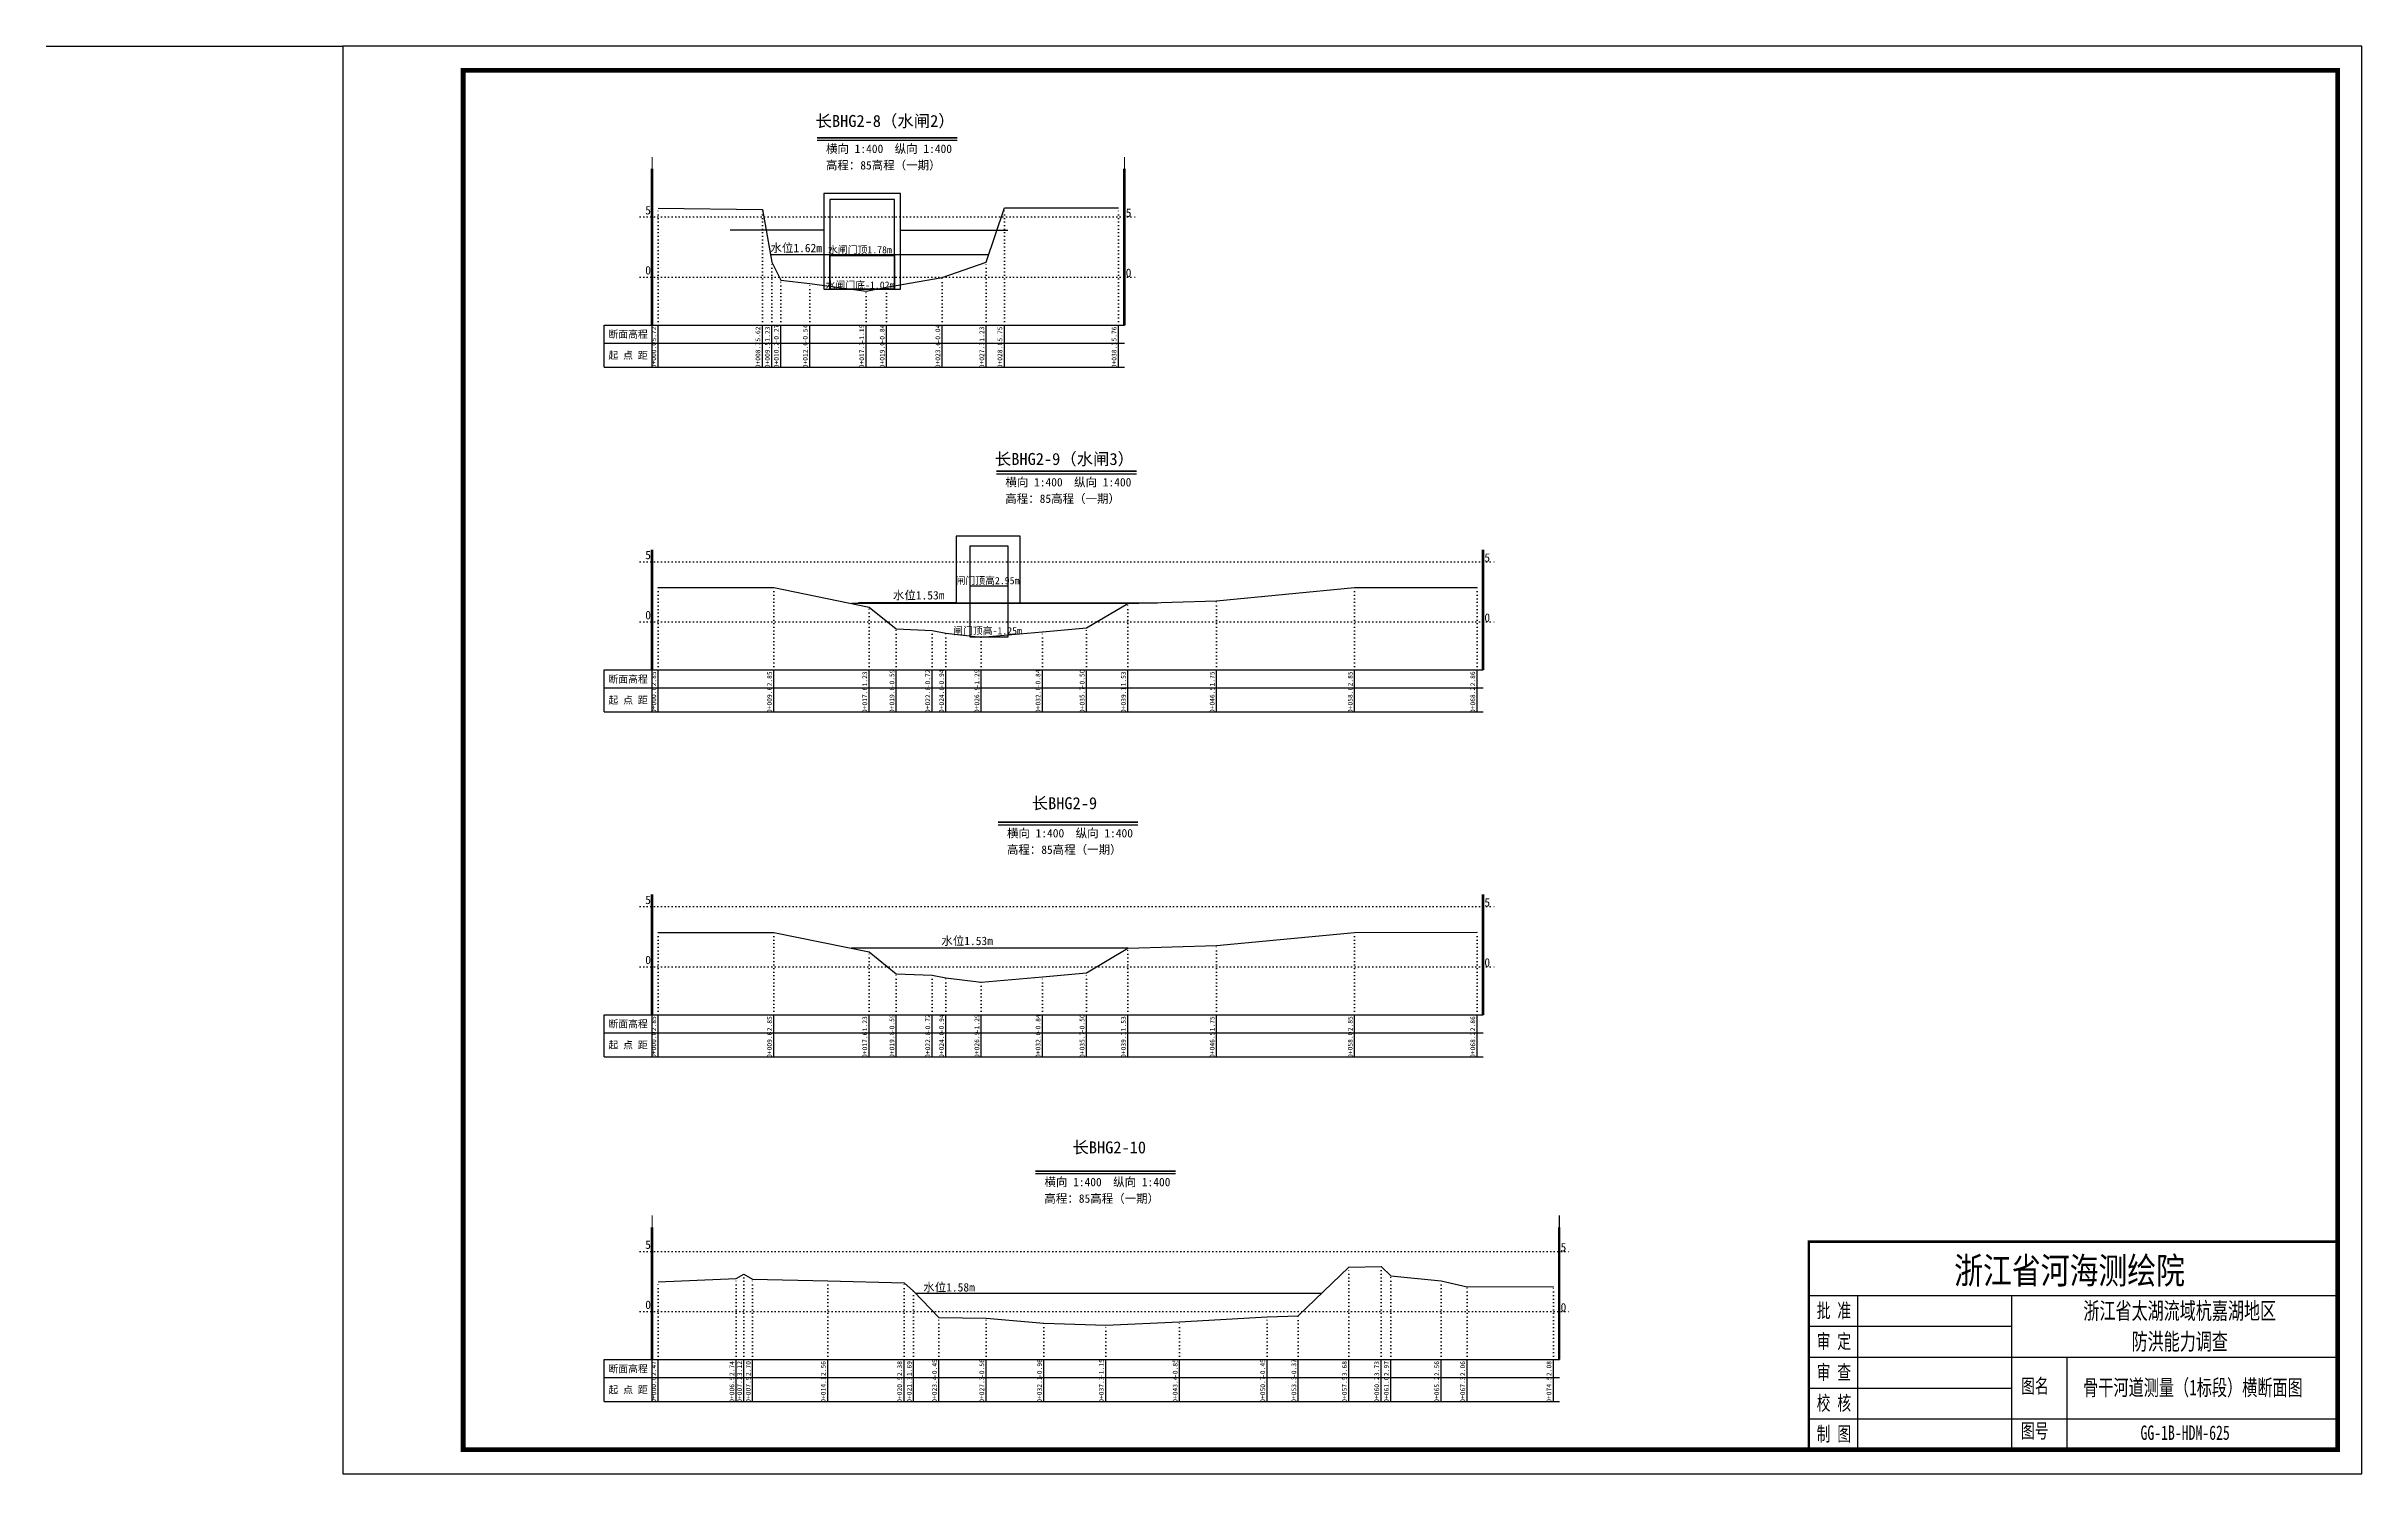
# Model space of a CAD drawing. Header units: millimetres. Extents: x 518104 to 523342, y 3371901 to 3372198.
# Drawn here: x 520451.2 to 520933, y 3371900.9 to 3372197.9 of the extents above; entities that cross this region are included whole.
import ezdxf
from ezdxf.enums import TextEntityAlignment as Align

# ---------------------------------------------------------------- set-up
doc = ezdxf.new("R2010")
doc.units = ezdxf.units.MM
doc.header["$LTSCALE"] = 0.4
doc.header["$MEASUREMENT"] = 0
doc.linetypes.add('X4', pattern=[1.6, 0, -1.6])
for name, color, linetype in [('DMX', 1, 'Continuous'), ('TEXT', 7, 'Continuous'), ('zdm1', 5, 'Continuous'), ('ZDMT5', 3, 'Continuous'), ('图框', 7, 'Continuous'), ('断面名称', 5, 'Continuous'), ('比例尺', 3, 'Continuous'), ('水位', 4, 'Continuous'), ('水闸', 7, 'Continuous')]:
    doc.layers.add(name, color=color, linetype=linetype)
doc.styles.add('HDM', font='仿宋_GB2312.ttf')
doc.styles.add('tk2', font='SimSun.ttf', dxfattribs={"width": 0.8})

msp = doc.modelspace()

# ---------------------------------------------------------------- linework, layer by layer
at = {"linetype": 'Continuous'}
msp.add_lwpolyline([(520451.24, 3372197.87), (520512.96, 3372197.87)], dxfattribs=at)
at = {"lineweight": 100, "const_width": 0.5}
msp.add_lwpolyline([(520927.96, 3371949.15), (520817.96, 3371949.15), (520817.96, 3371905.87), (520927.96, 3371905.87), (520927.96, 3371949.15)], dxfattribs=at)
at = {"layer": 'DMX', "linetype": 'Continuous', "flags": 128}
for points in [[(520578.54, 3372164.17), (520600.22, 3372163.92), (520602.19, 3372152.95), (520604.04, 3372149.2), (520604.04, 3372149.2), (520610.07, 3372148.52), (520621.82, 3372146.9), (520621.82, 3372146.9), (520626.07, 3372147.77), (520637.64, 3372149.77), (520637.64, 3372149.77), (520646.79, 3372152.95), (520650.57, 3372164.25), (520674.32, 3372164.27)], [(520578.54, 3372085.25), (520602.62, 3372085.25), (520622.44, 3372081.2), (520628.09, 3372076.65), (520635.54, 3372076.32), (520638.42, 3372075.77), (520645.77, 3372074.9), (520658.49, 3372076.02), (520667.67, 3372076.87), (520667.67, 3372076.87), (520676.27, 3372081.95), (520694.72, 3372082.5), (520723.44, 3372085.25), (520748.94, 3372085.27)], [(520578.54, 3372013.5), (520602.62, 3372013.5), (520622.44, 3372009.45), (520628.09, 3372004.9), (520635.54, 3372004.57), (520638.42, 3372004.02), (520645.77, 3372003.15), (520658.49, 3372004.27), (520667.67, 3372005.12), (520667.67, 3372005.12), (520676.27, 3372010.2), (520694.72, 3372010.75), (520723.44, 3372013.5), (520748.94, 3372013.52)], [(520578.54, 3371940.8), (520594.79, 3371941.47), (520596.39, 3371942.42), (520598.19, 3371941.37), (520613.82, 3371941.02), (520629.69, 3371940.57), (520631.69, 3371938.85), (520636.94, 3371933.4), (520636.94, 3371933.4), (520646.79, 3371933.22), (520658.79, 3371932.22), (520671.67, 3371931.75), (520671.67, 3371931.75), (520687.02, 3371932.5), (520705.24, 3371933.5), (520711.72, 3371933.7), (520711.72, 3371933.7), (520722.24, 3371943.82), (520728.97, 3371943.95), (520730.97, 3371942.05), (520741.44, 3371941.02), (520746.84, 3371939.77), (520764.79, 3371939.82)]]:
    msp.add_lwpolyline(points, dxfattribs=at)
at = {"layer": 'TEXT', "color": 0}
for p, q in [((520817.96, 3371937.95, 0), (520927.96, 3371937.95, 0)), ((520828.05, 3371937.95, 0), (520828.05, 3371912.29, 0)), ((520860.13, 3371937.95, 0), (520860.13, 3371912.29, 0)), ((520817.96, 3371931.54, 0), (520860.13, 3371931.54, 0)), ((520817.96, 3371925.12, 0), (520860.13, 3371925.12, 0)), ((520860.13, 3371925.12, 0), (520927.96, 3371925.12, 0)), ((520871.62, 3371925.12, 0), (520871.62, 3371905.87, 0)), ((520817.96, 3371918.7, 0), (520860.13, 3371918.7, 0)), ((520817.96, 3371912.29, 0), (520927.96, 3371912.29, 0)), ((520828.05, 3371912.29, 0), (520828.05, 3371905.87, 0)), ((520860.13, 3371912.29, 0), (520860.13, 3371905.87, 0))]:
    msp.add_line(p, q, dxfattribs=at)
at = {"layer": 'zdm1', "linetype": 'Continuous'}
for p, q in [((520577.17, 3372139.87), (520577.17, 3372172.37)), ((520577.42, 3372139.87), (520577.42, 3372172.37)), ((520675.44, 3372139.87), (520675.44, 3372172.37)), ((520675.69, 3372139.87), (520675.69, 3372172.37)), ((520567.29, 3372139.87), (520578.54, 3372139.87)), ((520567.29, 3372131.12), (520567.29, 3372139.87)), ((520567.29, 3372136.12), (520675.57, 3372136.12)), ((520577.29, 3372131.12), (520577.29, 3372139.87)), ((520578.54, 3372139.87), (520675.57, 3372139.87)), ((520567.29, 3372131.12), (520675.57, 3372131.12)), ((520577.17, 3372068.12), (520577.17, 3372093.12)), ((520577.42, 3372068.12), (520577.42, 3372093.12)), ((520750.07, 3372068.12), (520750.07, 3372093.12)), ((520750.32, 3372068.12), (520750.32, 3372093.12)), ((520567.29, 3372068.12), (520578.54, 3372068.12)), ((520567.29, 3372059.37), (520567.29, 3372068.12)), ((520577.29, 3372059.37), (520577.29, 3372068.12)), ((520578.54, 3372068.12), (520750.19, 3372068.12)), ((520567.29, 3372064.37), (520750.19, 3372064.37)), ((520567.29, 3372059.37), (520750.19, 3372059.37)), ((520577.17, 3371996.37), (520577.17, 3372021.37)), ((520577.42, 3371996.37), (520577.42, 3372021.37)), ((520750.07, 3371996.37), (520750.07, 3372021.37)), ((520750.32, 3371996.37), (520750.32, 3372021.37)), ((520567.29, 3371987.62), (520567.29, 3371996.37)), ((520567.29, 3371996.37), (520578.54, 3371996.37)), ((520577.29, 3371987.62), (520577.29, 3371996.37)), ((520578.54, 3371996.37), (520750.19, 3371996.37)), ((520567.29, 3371992.62), (520750.19, 3371992.62)), ((520567.29, 3371987.62), (520645.47, 3371987.62)), ((520567.29, 3371987.62), (520750.19, 3371987.62)), ((520577.17, 3371924.62), (520577.17, 3371952.12)), ((520577.42, 3371924.62), (520577.42, 3371952.12)), ((520765.92, 3371924.62), (520765.92, 3371952.12)), ((520766.17, 3371924.62), (520766.17, 3371952.12)), ((520567.29, 3371915.87), (520567.29, 3371924.62)), ((520567.29, 3371924.62), (520578.54, 3371924.62)), ((520577.29, 3371915.87), (520577.29, 3371924.62)), ((520578.54, 3371924.62), (520766.04, 3371924.62)), ((520567.29, 3371920.87), (520766.04, 3371920.87)), ((520567.29, 3371915.87), (520650.94, 3371915.87)), ((520567.29, 3371915.87), (520766.04, 3371915.87))]:
    msp.add_line(p, q, dxfattribs=at)
at = {"layer": 'zdm1', "linetype": 'X4'}
for p, q in [((520574.79, 3372162.37), (520678.07, 3372162.37)), ((520574.79, 3372149.87), (520678.07, 3372149.87)), ((520574.79, 3372090.62), (520752.69, 3372090.62)), ((520574.79, 3372078.12), (520752.69, 3372078.12)), ((520574.79, 3372018.87), (520752.69, 3372018.87)), ((520574.79, 3372006.37), (520752.69, 3372006.37)), ((520574.79, 3371947.12), (520768.54, 3371947.12)), ((520574.79, 3371934.62), (520768.54, 3371934.62))]:
    msp.add_line(p, q, dxfattribs=at)
at = {"layer": 'zdm1', "linetype": 'Continuous', "flags": 128}
for points in [[(520577.29, 3372172.37, 0.25, 0.25, 0), (520577.29, 3372174.87, 0.25, 0.25, 0)], [(520675.57, 3372172.37, 0.25, 0.25, 0), (520675.57, 3372174.87, 0.25, 0.25, 0)], [(520577.29, 3372167.37, 0.25, 0.25, 0), (520577.29, 3372169.87, 0.25, 0.25, 0)], [(520675.57, 3372167.37, 0.25, 0.25, 0), (520675.57, 3372169.87, 0.25, 0.25, 0)], [(520577.29, 3372162.37, 0.25, 0.25, 0), (520577.29, 3372164.87, 0.25, 0.25, 0)], [(520675.57, 3372162.37, 0.25, 0.25, 0), (520675.57, 3372164.87, 0.25, 0.25, 0)], [(520577.29, 3372157.37, 0.25, 0.25, 0), (520577.29, 3372159.87, 0.25, 0.25, 0)], [(520675.57, 3372157.37, 0.25, 0.25, 0), (520675.57, 3372159.87, 0.25, 0.25, 0)], [(520577.29, 3372152.37, 0.25, 0.25, 0), (520577.29, 3372154.87, 0.25, 0.25, 0)], [(520675.57, 3372152.37, 0.25, 0.25, 0), (520675.57, 3372154.87, 0.25, 0.25, 0)], [(520577.29, 3372147.37, 0.25, 0.25, 0), (520577.29, 3372149.87, 0.25, 0.25, 0)], [(520675.57, 3372147.37, 0.25, 0.25, 0), (520675.57, 3372149.87, 0.25, 0.25, 0)], [(520577.29, 3372142.37, 0.25, 0.25, 0), (520577.29, 3372144.87, 0.25, 0.25, 0)], [(520675.57, 3372142.37, 0.25, 0.25, 0), (520675.57, 3372144.87, 0.25, 0.25, 0)], [(520577.29, 3372090.62, 0.25, 0.25, 0), (520577.29, 3372093.12, 0.25, 0.25, 0)], [(520750.19, 3372090.62, 0.25, 0.25, 0), (520750.19, 3372093.12, 0.25, 0.25, 0)], [(520577.29, 3372085.62, 0.25, 0.25, 0), (520577.29, 3372088.12, 0.25, 0.25, 0)], [(520750.19, 3372085.62, 0.25, 0.25, 0), (520750.19, 3372088.12, 0.25, 0.25, 0)], [(520577.29, 3372080.62, 0.25, 0.25, 0), (520577.29, 3372083.12, 0.25, 0.25, 0)], [(520750.19, 3372080.62, 0.25, 0.25, 0), (520750.19, 3372083.12, 0.25, 0.25, 0)], [(520577.29, 3372075.62, 0.25, 0.25, 0), (520577.29, 3372078.12, 0.25, 0.25, 0)], [(520750.19, 3372075.62, 0.25, 0.25, 0), (520750.19, 3372078.12, 0.25, 0.25, 0)], [(520577.29, 3372070.62, 0.25, 0.25, 0), (520577.29, 3372073.12, 0.25, 0.25, 0)], [(520750.19, 3372070.62, 0.25, 0.25, 0), (520750.19, 3372073.12, 0.25, 0.25, 0)], [(520577.29, 3372018.87, 0.25, 0.25, 0), (520577.29, 3372021.37, 0.25, 0.25, 0)], [(520750.19, 3372018.87, 0.25, 0.25, 0), (520750.19, 3372021.37, 0.25, 0.25, 0)], [(520577.29, 3372013.87, 0.25, 0.25, 0), (520577.29, 3372016.37, 0.25, 0.25, 0)], [(520750.19, 3372013.87, 0.25, 0.25, 0), (520750.19, 3372016.37, 0.25, 0.25, 0)], [(520577.29, 3372008.87, 0.25, 0.25, 0), (520577.29, 3372011.37, 0.25, 0.25, 0)], [(520750.19, 3372008.87, 0.25, 0.25, 0), (520750.19, 3372011.37, 0.25, 0.25, 0)], [(520577.29, 3372003.87, 0.25, 0.25, 0), (520577.29, 3372006.37, 0.25, 0.25, 0)], [(520750.19, 3372003.87, 0.25, 0.25, 0), (520750.19, 3372006.37, 0.25, 0.25, 0)], [(520577.29, 3371998.87, 0.25, 0.25, 0), (520577.29, 3372001.37, 0.25, 0.25, 0)], [(520750.19, 3371998.87, 0.25, 0.25, 0), (520750.19, 3372001.37, 0.25, 0.25, 0)], [(520577.29, 3371952.12, 0.25, 0.25, 0), (520577.29, 3371954.62, 0.25, 0.25, 0)], [(520766.04, 3371952.12, 0.25, 0.25, 0), (520766.04, 3371954.62, 0.25, 0.25, 0)], [(520577.29, 3371947.12, 0.25, 0.25, 0), (520577.29, 3371949.62, 0.25, 0.25, 0)], [(520766.04, 3371947.12, 0.25, 0.25, 0), (520766.04, 3371949.62, 0.25, 0.25, 0)], [(520577.29, 3371942.12, 0.25, 0.25, 0), (520577.29, 3371944.62, 0.25, 0.25, 0)], [(520766.04, 3371942.12, 0.25, 0.25, 0), (520766.04, 3371944.62, 0.25, 0.25, 0)], [(520577.29, 3371937.12, 0.25, 0.25, 0), (520577.29, 3371939.62, 0.25, 0.25, 0)], [(520766.04, 3371937.12, 0.25, 0.25, 0), (520766.04, 3371939.62, 0.25, 0.25, 0)], [(520577.29, 3371932.12, 0.25, 0.25, 0), (520577.29, 3371934.62, 0.25, 0.25, 0)], [(520766.04, 3371932.12, 0.25, 0.25, 0), (520766.04, 3371934.62, 0.25, 0.25, 0)], [(520577.29, 3371927.12, 0.25, 0.25, 0), (520577.29, 3371929.62, 0.25, 0.25, 0)], [(520766.04, 3371927.12, 0.25, 0.25, 0), (520766.04, 3371929.62, 0.25, 0.25, 0)]]:
    msp.add_lwpolyline(points, format="xyseb", dxfattribs=at)
at = {"layer": 'ZDMT5', "linetype": 'X4'}
for p, q in [((520578.54, 3372139.87), (520578.54, 3372164.17)), ((520650.57, 3372139.87), (520650.57, 3372164.25)), ((520674.32, 3372139.87), (520674.32, 3372164.27)), ((520600.22, 3372139.87), (520600.22, 3372163.92)), ((520602.19, 3372139.87), (520602.19, 3372152.95)), ((520637.64, 3372139.87), (520637.64, 3372149.77)), ((520637.64, 3372139.87), (520637.64, 3372149.77)), ((520646.79, 3372139.87), (520646.79, 3372152.95)), ((520604.04, 3372139.87), (520604.04, 3372149.2)), ((520604.04, 3372139.87), (520604.04, 3372149.2)), ((520610.07, 3372139.87), (520610.07, 3372148.52)), ((520621.82, 3372139.87), (520621.82, 3372146.9)), ((520621.82, 3372139.87), (520621.82, 3372146.9)), ((520626.07, 3372139.87), (520626.07, 3372147.77)), ((520578.54, 3372068.12), (520578.54, 3372085.25)), ((520602.62, 3372068.12), (520602.62, 3372085.25)), ((520694.72, 3372068.12), (520694.72, 3372082.5)), ((520723.44, 3372068.12), (520723.44, 3372085.25)), ((520748.94, 3372068.12), (520748.94, 3372085.27)), ((520622.44, 3372068.12), (520622.44, 3372081.2)), ((520676.27, 3372068.12), (520676.27, 3372081.95)), ((520628.09, 3372068.12), (520628.09, 3372076.65)), ((520635.54, 3372068.12), (520635.54, 3372076.32)), ((520638.42, 3372068.12), (520638.42, 3372075.77)), ((520645.77, 3372068.12), (520645.77, 3372074.9)), ((520658.49, 3372068.12), (520658.49, 3372076.02)), ((520667.67, 3372068.12), (520667.67, 3372076.87)), ((520667.67, 3372068.12), (520667.67, 3372076.87)), ((520578.54, 3371996.37), (520578.54, 3372013.5)), ((520602.62, 3371996.37), (520602.62, 3372013.5)), ((520676.27, 3371996.37), (520676.27, 3372010.2)), ((520694.72, 3371996.37), (520694.72, 3372010.75)), ((520723.44, 3371996.37), (520723.44, 3372013.5)), ((520748.94, 3371996.37), (520748.94, 3372013.52)), ((520622.44, 3371996.37), (520622.44, 3372009.45)), ((520667.67, 3371996.37), (520667.67, 3372005.12)), ((520667.67, 3371996.37), (520667.67, 3372005.12)), ((520628.09, 3371996.37), (520628.09, 3372004.9)), ((520635.54, 3371996.37), (520635.54, 3372004.57)), ((520638.42, 3371996.37), (520638.42, 3372004.02)), ((520645.77, 3371996.37), (520645.77, 3372003.15)), ((520658.49, 3371996.37), (520658.49, 3372004.27)), ((520596.39, 3371924.62), (520596.39, 3371942.42)), ((520722.24, 3371924.62), (520722.24, 3371943.82)), ((520728.97, 3371924.62), (520728.97, 3371943.95)), ((520578.54, 3371924.62), (520578.54, 3371940.8)), ((520594.79, 3371924.62), (520594.79, 3371941.47)), ((520598.19, 3371924.62), (520598.19, 3371941.37)), ((520613.82, 3371924.62), (520613.82, 3371941.02)), ((520629.69, 3371924.62), (520629.69, 3371940.57)), ((520631.69, 3371924.62), (520631.69, 3371938.85)), ((520730.97, 3371924.62), (520730.97, 3371942.05)), ((520741.44, 3371924.62), (520741.44, 3371941.02)), ((520746.84, 3371924.62), (520746.84, 3371939.77)), ((520764.79, 3371924.62), (520764.79, 3371939.82)), ((520636.94, 3371924.62), (520636.94, 3371933.4)), ((520636.94, 3371924.62), (520636.94, 3371933.4)), ((520646.79, 3371924.62), (520646.79, 3371933.22)), ((520705.24, 3371924.62), (520705.24, 3371933.5)), ((520711.72, 3371924.62), (520711.72, 3371933.7)), ((520711.72, 3371924.62), (520711.72, 3371933.7)), ((520658.79, 3371924.62), (520658.79, 3371932.22)), ((520671.67, 3371924.62), (520671.67, 3371931.75)), ((520671.67, 3371924.62), (520671.67, 3371931.75)), ((520687.02, 3371924.62), (520687.02, 3371932.5))]:
    msp.add_line(p, q, dxfattribs=at)
at = {"layer": 'ZDMT5', "linetype": 'Continuous'}
for p, q in [((520578.54, 3372131.12), (520578.54, 3372139.87)), ((520600.22, 3372131.12), (520600.22, 3372139.87)), ((520602.19, 3372131.12), (520602.19, 3372139.87)), ((520604.04, 3372131.12), (520604.04, 3372139.87)), ((520610.07, 3372131.12), (520610.07, 3372139.87)), ((520621.82, 3372131.12), (520621.82, 3372139.87)), ((520626.07, 3372131.12), (520626.07, 3372139.87)), ((520637.64, 3372131.12), (520637.64, 3372139.87)), ((520646.79, 3372131.12), (520646.79, 3372139.87)), ((520650.57, 3372131.12), (520650.57, 3372139.87)), ((520674.32, 3372131.12), (520674.32, 3372139.87)), ((520578.54, 3372059.37), (520578.54, 3372068.12)), ((520602.62, 3372059.37), (520602.62, 3372068.12)), ((520622.44, 3372059.37), (520622.44, 3372068.12)), ((520628.09, 3372059.37), (520628.09, 3372068.12)), ((520635.54, 3372059.37), (520635.54, 3372068.12)), ((520638.42, 3372059.37), (520638.42, 3372068.12)), ((520645.77, 3372059.37), (520645.77, 3372068.12)), ((520658.49, 3372059.37), (520658.49, 3372068.12)), ((520667.67, 3372059.37), (520667.67, 3372068.12)), ((520676.27, 3372059.37), (520676.27, 3372068.12)), ((520694.72, 3372059.37), (520694.72, 3372068.12)), ((520723.44, 3372059.37), (520723.44, 3372068.12)), ((520748.94, 3372059.37), (520748.94, 3372068.12)), ((520578.54, 3371987.62), (520578.54, 3371996.37)), ((520602.62, 3371987.62), (520602.62, 3371996.37)), ((520622.44, 3371987.62), (520622.44, 3371996.37)), ((520628.09, 3371987.62), (520628.09, 3371996.37)), ((520635.54, 3371987.62), (520635.54, 3371996.37)), ((520638.42, 3371987.62), (520638.42, 3371996.37)), ((520645.77, 3371987.62), (520645.77, 3371996.37)), ((520658.49, 3371987.62), (520658.49, 3371996.37)), ((520667.67, 3371987.62), (520667.67, 3371996.37)), ((520676.27, 3371987.62), (520676.27, 3371996.37)), ((520694.72, 3371987.62), (520694.72, 3371996.37)), ((520723.44, 3371987.62), (520723.44, 3371996.37)), ((520748.94, 3371987.62), (520748.94, 3371996.37)), ((520578.54, 3371915.87), (520578.54, 3371924.62)), ((520594.79, 3371915.87), (520594.79, 3371924.62)), ((520596.39, 3371915.87), (520596.39, 3371924.62)), ((520598.19, 3371915.87), (520598.19, 3371924.62)), ((520613.82, 3371915.87), (520613.82, 3371924.62)), ((520629.69, 3371915.87), (520629.69, 3371924.62)), ((520631.69, 3371915.87), (520631.69, 3371924.62)), ((520636.94, 3371915.87), (520636.94, 3371924.62)), ((520646.79, 3371915.87), (520646.79, 3371924.62)), ((520658.79, 3371915.87), (520658.79, 3371924.62)), ((520671.67, 3371915.87), (520671.67, 3371924.62)), ((520687.02, 3371915.87), (520687.02, 3371924.62)), ((520705.24, 3371915.87), (520705.24, 3371924.62)), ((520711.72, 3371915.87), (520711.72, 3371924.62)), ((520722.24, 3371915.87), (520722.24, 3371924.62)), ((520728.97, 3371915.87), (520728.97, 3371924.62)), ((520730.97, 3371915.87), (520730.97, 3371924.62)), ((520741.44, 3371915.87), (520741.44, 3371924.62)), ((520746.84, 3371915.87), (520746.84, 3371924.62)), ((520764.79, 3371915.87), (520764.79, 3371924.62))]:
    msp.add_line(p, q, dxfattribs=at)
at = {"layer": '图框', "flags": 128}
msp.add_lwpolyline([(520512.96, 3371900.87), (520932.96, 3371900.87), (520932.96, 3372197.87), (520512.96, 3372197.87)], close=True, dxfattribs=at)
at = {"layer": '图框', "const_width": 1, "flags": 128}
msp.add_lwpolyline([(520537.96, 3371905.87), (520927.96, 3371905.87), (520927.96, 3372192.87), (520537.96, 3372192.87)], close=True, dxfattribs=at)
at = {"layer": '比例尺', "color": 3, "linetype": 'Continuous', "lineweight": 40}
for p, q in [((520611.6, 3372178.82), (520640.72, 3372178.82)), ((520648.92, 3372109.44), (520678.04, 3372109.44)), ((520649.25, 3372036.41), (520678.37, 3372036.41)), ((520657.05, 3371963.83), (520686.18, 3371963.83))]:
    msp.add_line(p, q, dxfattribs=at)
at = {"layer": '比例尺', "color": 3, "linetype": 'Continuous'}
for p, q in [((520611.6, 3372178.32), (520640.72, 3372178.32)), ((520648.92, 3372108.94), (520678.04, 3372108.94)), ((520649.25, 3372035.91), (520678.37, 3372035.91)), ((520657.05, 3371963.33), (520686.18, 3371963.33))]:
    msp.add_line(p, q, dxfattribs=at)
at = {"layer": '水位', "color": 6, "linetype": 'Continuous', "flags": 128}
for points in [[(520601.9, 3372154.55), (520647.33, 3372154.55)], [(520676.27, 3372081.95), (520618.77, 3372081.95)], [(520676.27, 3372010.2), (520618.77, 3372010.2)], [(520716.54, 3371938.34), (520632.18, 3371938.34)]]:
    msp.add_lwpolyline(points, dxfattribs=at)
at = {"layer": '水闸', "linetype": 'Continuous', "flags": 128}
for points in [[(520628.98, 3372147.32), (520628.98, 3372167.25), (520612.98, 3372167.25), (520612.98, 3372147.32)], [(520614.23, 3372154.32), (520627.73, 3372154.32), (520627.73, 3372147.32), (520614.23, 3372147.32)], [(520651.38, 3372082.09), (520653.88, 3372082.09), (520653.88, 3372095.94), (520640.55, 3372095.94), (520640.55, 3372082.09), (520643.38, 3372082.09)], [(520651.38, 3372075.02), (520651.38, 3372085.52), (520643.38, 3372085.52), (520643.38, 3372075.02)]]:
    msp.add_lwpolyline(points, close=True, dxfattribs=at)
for points in [[(520627.73, 3372147.32), (520627.73, 3372166), (520614.23, 3372166), (520614.23, 3372147.32)], [(520612.98, 3372159.61), (520593.55, 3372159.61)], [(520628.98, 3372159.61), (520651.32, 3372159.61)], [(520651.38, 3372082.09), (520651.38, 3372093.85), (520643.38, 3372093.85), (520643.38, 3372082.09)], [(520640.55, 3372082.09), (520620.21, 3372082.09)], [(520653.88, 3372082.09), (520682.46, 3372082.09)]]:
    msp.add_lwpolyline(points, dxfattribs=at)

# ---------------------------------------------------------------- texts
at = {"layer": 'TEXT', "color": 7, "ltscale": 8, "style": 'tk2'}
for tag, p, s, height, width in [('浙江省河海测绘院', (520848.18, 3371940.39, 0), '（单位名称）', 5.5, 0.8), ('批 准', (520819.58, 3371933.32, 0), '批准', 3, 0.7), ('审 定', (520819.58, 3371926.91, 0), '审定', 3, 0.7), ('审 查', (520819.58, 3371920.49, 0), '审 查', 3, 0.7), ('图名', (520862.12, 3371917.62, 0), '审查', 3, 0.7), ('校 核', (520819.58, 3371914.07, 0), '校 核', 3, 0.7), ('制 图', (520819.58, 3371907.66, 0), '制 图', 3, 0.7), ('图号', (520862.07, 3371908.29, 0), '图号', 3, 0.7)]:
    msp.add_attdef(tag, p, s, height=height, dxfattribs=dict(at, width=width))
at = {"layer": 'TEXT', "color": 0, "style": 'tk2', "width": 0.7}
for tag, text, height, p in [('浙江省太湖流域杭嘉湖地区', '浙江省太湖流域杭嘉湖地区', 3.5, (520895.11, 3371934.77, -206.67)), ('防洪能力调查', '防洪能力调查', 3.5, (520895.11, 3371928.38, -206.67)), ('骨干河道测量（1标段）横断面图', '骨干河道测量（1标段）横断面图', 3.3, (520897.86, 3371918.8, -206.67)), ('GG-1B-HDM-625', 'GG-1B-HDM-001', 3, (520896.23, 3371909.4, -206.67))]:
    msp.add_attdef(tag, text=text, height=height, dxfattribs=at).set_placement(p, align=Align.MIDDLE_CENTER)
at = {"layer": 'zdm1', "linetype": 'Continuous', "style": 'HDM'}
for s, p in [('5', (520577.04, 3372162.37)), ('0', (520577.04, 3372149.87)), ('5', (520577.04, 3372090.62)), ('0', (520577.04, 3372078.12)), ('5', (520577.04, 3372018.87)), ('0', (520577.04, 3372006.37)), ('5', (520577.04, 3371947.12)), ('0', (520577.04, 3371934.62))]:
    msp.add_text(s, height=1.75, dxfattribs=at).set_placement(p, align=Align.BOTTOM_RIGHT)
for s, p in [('5', (520675.82, 3372162.37)), ('0', (520675.82, 3372149.87)), ('5', (520750.44, 3372090.62)), ('0', (520750.44, 3372078.12)), ('5', (520750.44, 3372018.87)), ('0', (520750.44, 3372006.37)), ('5', (520766.29, 3371947.12)), ('0', (520766.29, 3371934.62))]:
    msp.add_text(s, height=1.75, dxfattribs=at).set_placement(p)
for s, p in [('断面高程', (520572.29, 3372138)), ('起 点 距', (520572.29, 3372133.62)), ('起 点 距', (520572.29, 3372061.87)), ('断面高程', (520572.29, 3372066.25)), ('断面高程', (520572.29, 3371994.5)), ('起 点 距', (520572.29, 3371990.12)), ('断面高程', (520572.29, 3371922.75)), ('起 点 距', (520572.29, 3371918.37))]:
    msp.add_text(s, height=1.5, dxfattribs=at).set_placement(p, align=Align.MIDDLE)
at = {"layer": 'ZDMT5', "linetype": 'Continuous', "style": 'HDM'}
for s, p in [('5.72', (520578.42, 3372138)), ('0+000.0', (520578.42, 3372133.62)), ('5.62', (520600.09, 3372138)), ('0+008.7', (520600.09, 3372133.62)), ('1.23', (520602.07, 3372138)), ('0+009.5', (520602.07, 3372133.62)), ('-0.27', (520603.92, 3372138)), ('0+010.2', (520603.92, 3372133.62)), ('-0.54', (520609.94, 3372138)), ('0+012.6', (520609.94, 3372133.62)), ('-1.19', (520621.69, 3372138)), ('0+017.3', (520621.69, 3372133.62)), ('-0.84', (520625.94, 3372138)), ('0+019.0', (520625.94, 3372133.62)), ('-0.04', (520637.52, 3372138)), ('0+023.6', (520637.52, 3372133.62)), ('1.23', (520646.67, 3372138)), ('0+027.3', (520646.67, 3372133.62)), ('0+028.8', (520650.44, 3372133.62)), ('5.75', (520650.44, 3372138)), ('5.76', (520674.19, 3372138)), ('0+038.3', (520674.19, 3372133.62)), ('-0.59', (520627.97, 3372066.25)), ('-0.72', (520635.42, 3372066.25)), ('-0.94', (520638.29, 3372066.25)), ('-1.29', (520645.64, 3372066.25)), ('-0.84', (520658.37, 3372066.25)), ('-0.50', (520667.54, 3372066.25)), ('2.85', (520578.42, 3372066.25)), ('0+000.0', (520578.42, 3372061.87)), ('2.85', (520602.49, 3372066.25)), ('0+009.6', (520602.49, 3372061.87)), ('1.23', (520622.32, 3372066.25)), ('0+017.6', (520622.32, 3372061.87)), ('0+019.8', (520627.97, 3372061.87)), ('0+022.8', (520635.42, 3372061.87)), ('0+024.0', (520638.29, 3372061.87)), ('0+026.9', (520645.64, 3372061.87)), ('0+032.0', (520658.37, 3372061.87)), ('0+035.7', (520667.54, 3372061.87)), ('1.53', (520676.14, 3372066.25)), ('0+039.1', (520676.14, 3372061.87)), ('0+046.5', (520694.59, 3372061.87)), ('1.75', (520694.59, 3372066.25)), ('2.85', (520723.32, 3372066.25)), ('0+058.0', (520723.32, 3372061.87)), ('2.86', (520748.82, 3372066.25)), ('0+068.2', (520748.82, 3372061.87)), ('2.85', (520578.42, 3371994.5)), ('2.85', (520602.49, 3371994.5)), ('1.23', (520622.32, 3371994.5)), ('-0.59', (520627.97, 3371994.5)), ('-0.72', (520635.42, 3371994.5)), ('-0.94', (520638.29, 3371994.5)), ('-1.29', (520645.64, 3371994.5)), ('-0.84', (520658.37, 3371994.5)), ('-0.50', (520667.54, 3371994.5)), ('1.53', (520676.14, 3371994.5)), ('1.75', (520694.59, 3371994.5)), ('2.85', (520723.32, 3371994.5)), ('2.86', (520748.82, 3371994.5)), ('0+000.0', (520578.42, 3371990.12)), ('0+009.6', (520602.49, 3371990.12)), ('0+017.6', (520622.32, 3371990.12)), ('0+019.8', (520627.97, 3371990.12)), ('0+022.8', (520635.42, 3371990.12)), ('0+024.0', (520638.29, 3371990.12)), ('0+026.9', (520645.64, 3371990.12)), ('0+032.0', (520658.37, 3371990.12)), ('0+035.7', (520667.54, 3371990.12)), ('0+039.1', (520676.14, 3371990.12)), ('0+046.5', (520694.59, 3371990.12)), ('0+058.0', (520723.32, 3371990.12)), ('0+068.2', (520748.82, 3371990.12)), ('2.47', (520578.42, 3371922.75)), ('2.74', (520594.67, 3371922.75)), ('3.12', (520596.27, 3371922.75)), ('2.70', (520598.07, 3371922.75)), ('2.56', (520613.69, 3371922.75)), ('2.38', (520629.57, 3371922.75)), ('1.69', (520631.57, 3371922.75)), ('-0.49', (520636.82, 3371922.75)), ('-0.56', (520646.67, 3371922.75)), ('-0.96', (520658.67, 3371922.75)), ('-1.15', (520671.54, 3371922.75)), ('-0.85', (520686.89, 3371922.75)), ('-0.45', (520705.12, 3371922.75)), ('-0.37', (520711.59, 3371922.75)), ('3.68', (520722.12, 3371922.75)), ('3.73', (520728.84, 3371922.75)), ('2.97', (520730.84, 3371922.75)), ('2.56', (520741.32, 3371922.75)), ('2.06', (520746.72, 3371922.75)), ('2.08', (520764.67, 3371922.75)), ('0+000.0', (520578.42, 3371918.37)), ('0+006.5', (520594.67, 3371918.37)), ('0+007.1', (520596.27, 3371918.37)), ('0+007.9', (520598.07, 3371918.37)), ('0+014.1', (520613.69, 3371918.37)), ('0+020.5', (520629.57, 3371918.37)), ('0+021.3', (520631.57, 3371918.37)), ('0+023.4', (520636.82, 3371918.37)), ('0+027.3', (520646.67, 3371918.37)), ('0+032.1', (520658.67, 3371918.37)), ('0+037.3', (520671.54, 3371918.37)), ('0+043.4', (520686.89, 3371918.37)), ('0+050.7', (520705.12, 3371918.37)), ('0+053.3', (520711.59, 3371918.37)), ('0+057.5', (520722.12, 3371918.37)), ('0+060.2', (520728.84, 3371918.37)), ('0+061.0', (520730.84, 3371918.37)), ('0+065.2', (520741.32, 3371918.37)), ('0+067.3', (520746.72, 3371918.37)), ('0+074.5', (520764.67, 3371918.37))]:
    msp.add_text(s, height=1, rotation=90, dxfattribs=at).set_placement(p, align=Align.BOTTOM_CENTER)
at = {"layer": '断面名称', "color": 5, "linetype": 'Continuous', "style": 'HDM'}
for s, p in [('长BHG2-8（水闸2）', (520625.76, 3372182.38)), ('长BHG2-9（水闸3）', (520663.07, 3372112.05)), ('长BHG2-9', (520663.06, 3372040.43))]:
    msp.add_text(s, height=2.5, dxfattribs=at).set_placement(p, align=Align.MIDDLE)
msp.add_text('长BHG2-10', height=2.5, dxfattribs=at).set_placement((520664.73, 3371967.52))
at = {"layer": '比例尺', "color": 3, "linetype": 'Continuous', "style": 'HDM'}
for s, p in [('横向 1:400  纵向 1:400', (520639.67, 3372175.15)), ('高程：85高程（一期）', (520637.3, 3372171.72)), ('横向 1:400  纵向 1:400', (520676.99, 3372105.77)), ('高程：85高程（一期）', (520674.62, 3372102.34)), ('横向 1:400  纵向 1:400', (520677.32, 3372032.74)), ('高程：85高程（一期）', (520674.95, 3372029.31)), ('横向 1:400  纵向 1:400', (520685.12, 3371960.16)), ('高程：85高程（一期）', (520682.76, 3371956.72))]:
    msp.add_text(s, height=1.75, dxfattribs=at).set_placement(p, align=Align.BOTTOM_RIGHT)
at = {"layer": '水位', "color": 6, "linetype": 'Continuous', "style": 'HDM'}
for s, p in [('水位1.62m', (520607.26, 3372155.97)), ('水位1.53m', (520632.74, 3372083.71)), ('水位1.53m', (520642.82, 3372011.8)), ('水位1.58m', (520639.06, 3371939.72))]:
    msp.add_text(s, height=1.75, dxfattribs=at).set_placement(p, align=Align.MIDDLE)
at = {"layer": '水闸', "color": 11, "linetype": 'Continuous', "style": 'HDM'}
for s, p in [('水闸门顶1.78m', (520620.52, 3372155.58)), ('水闸门底-1.02m', (520620.55, 3372148.23)), ('闸门顶高2.95m', (520647.07, 3372086.75)), ('闸门顶高-1.25m', (520647.07, 3372076.31))]:
    msp.add_text(s, height=1.5, dxfattribs=at).set_placement(p, align=Align.MIDDLE)

doc.saveas('drawing.dxf')
